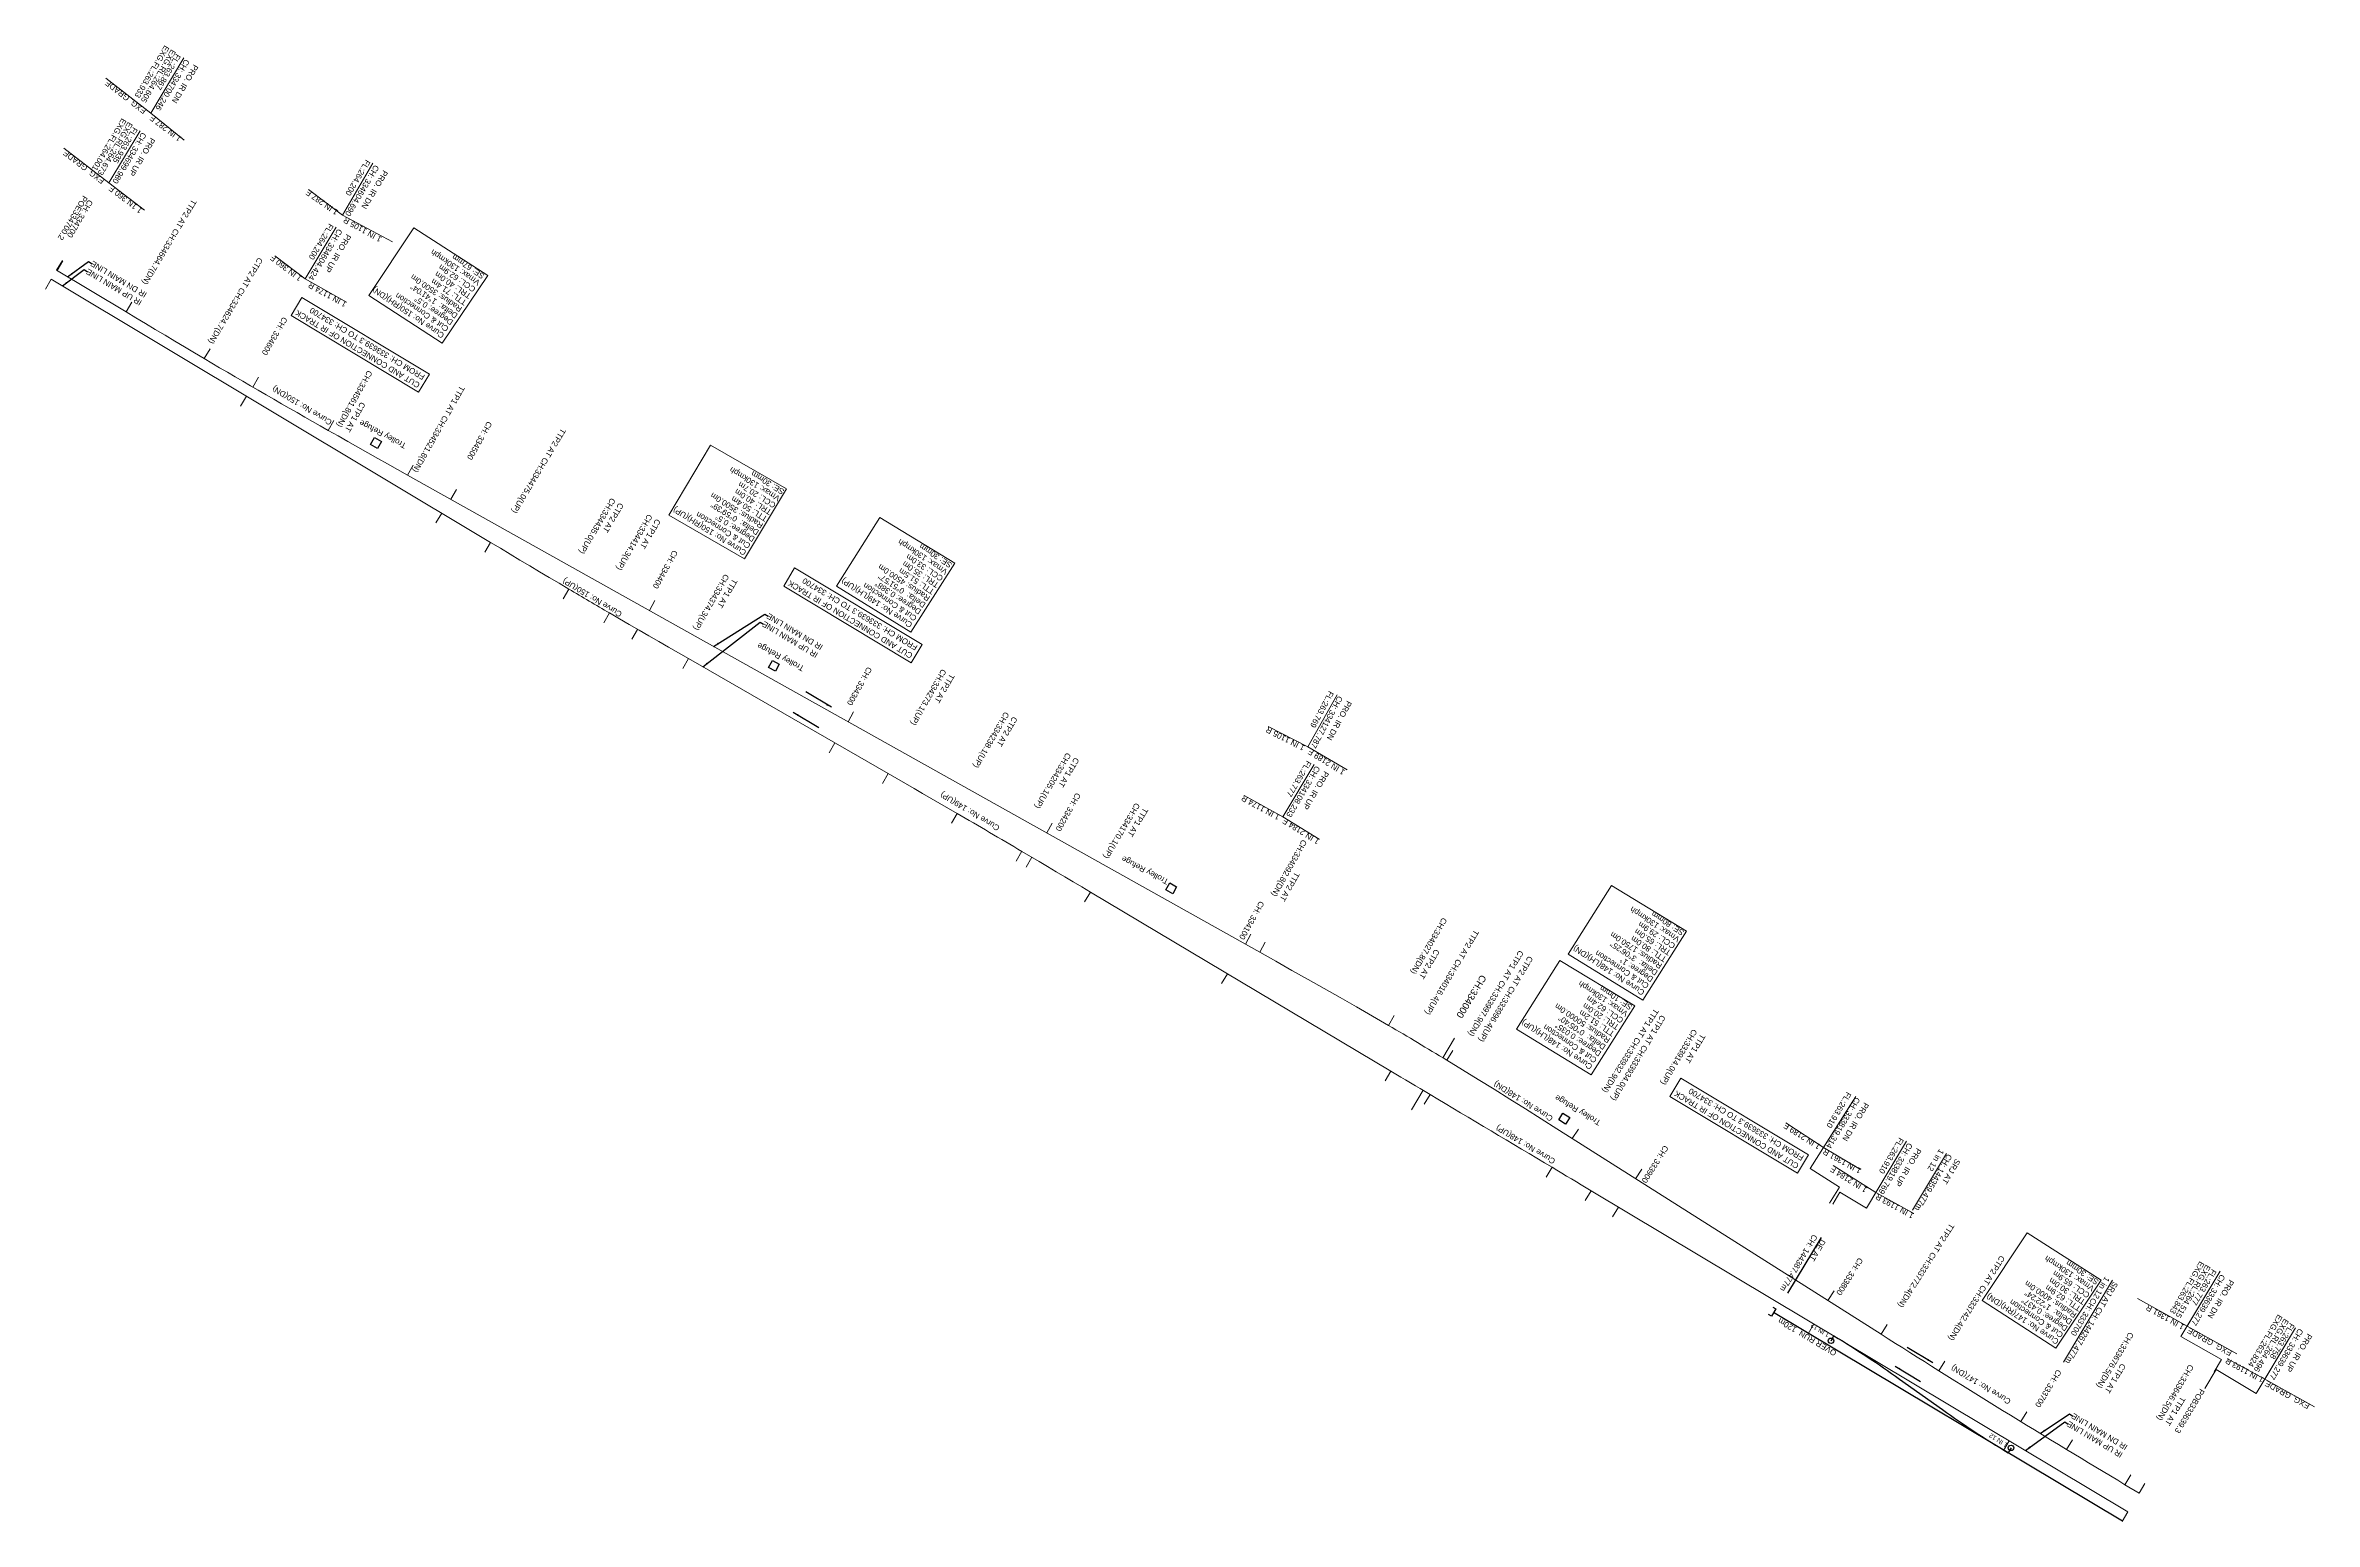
# Model space of a CAD drawing. Header units: metres. Extents: x 615807 to 616803, y 3398249 to 3398897.
import ezdxf
from ezdxf.enums import TextEntityAlignment as Align

# ---------------------------------------------------------------- set-up
doc = ezdxf.new("R2010")
doc.units = ezdxf.units.M
doc.header["$MEASUREMENT"] = 0
for name, color, linetype in [('Cut & Conn', 190, 'Continuous'), ('Cut & Conn curves dn', 190, 'Continuous'), ('Cut & Conn curves up', 190, 'Continuous'), ('cut conn grades dn', 190, 'Continuous'), ('cut conn grades up', 190, 'Continuous'), ('IR PROPOSALS', 190, 'Continuous'), ('Trolley Refuse', 10, 'Continuous')]:
    doc.layers.add(name, color=color, linetype=linetype)
doc.layers.add("NEW KHANNA CROSSING STN. SRJ's", color=10, linetype='Continuous', lineweight=0)
doc.styles.get("Standard").update_dxf_attribs({"font": 'arial.ttf'})
doc.styles.add('Style-Arial', font='arial.ttf')
doc.dimstyles.new('ISO-25', dxfattribs={"dimtxt": 2.5, "dimasz": 2.5, "dimexe": 1.25, "dimexo": 0.625, "dimtad": 1, "dimtxsty": 'Standard', "dimcen": 2.5, "dimadec": 0, "dimazin": 0, "dimtfac": 1, "dimtmove": 0, "dimatfit": 3, "dimfxl": 1, "dimarcsym": 0})

msp = doc.modelspace()

# ---------------------------------------------------------------- linework, layer by layer
at = {"layer": 'Cut & Conn', "linetype": 'Continuous', "lineweight": 0}
msp.add_line((616591.03, 3398328.52), (616592.32, 3398330.66), dxfattribs=at)
at = {"layer": 'Cut & Conn', "linetype": 'Continuous', "lineweight": 0, "flags": 128}
for points in [[(615809.26, 3398794.66), (615806.69, 3398790.37)], [(615811.6, 3398798.58), (615814.17, 3398802.87)], [(615814.38, 3398802.74), (615811.81, 3398798.45)], [(615842.1, 3398780.31), (615844.67, 3398784.59)], [(615876.46, 3398759.81), (615879, 3398764.12)], [(615900.27, 3398751.64), (615897.75, 3398747.32)], [(615892.46, 3398739), (615895.03, 3398743.29)], [(615930.87, 3398728.29), (615933.34, 3398732.64)], [(615965.74, 3398708.68), (615968.18, 3398713.05)], [(615987.2, 3398702.4), (615984.76, 3398698.03)], [(615978.25, 3398687.63), (615980.82, 3398691.92)], [(616002.27, 3398679.08), (615999.7, 3398674.79)], [(616036.62, 3398658.59), (616034.08, 3398654.29)], [(616054.49, 3398648.1), (616051.97, 3398643.78)], [(616074.46, 3398653.55), (616072.02, 3398649.19)], [(616064.34, 3398636.6), (616066.84, 3398640.92)], [(616089.12, 3398628.08), (616086.63, 3398623.74)], [(616161.72, 3398604.7), (616159.28, 3398600.34)], [(616151.01, 3398586.69), (616153.5, 3398591.03)], [(616176.85, 3398577.59), (616174.36, 3398573.25)], [(616207.16, 3398560.09), (616204.65, 3398555.77)], [(616248.97, 3398555.85), (616246.53, 3398551.49)], [(616233.04, 3398539.14), (616235.59, 3398543.45)], [(616237.45, 3398536.53), (616240, 3398540.84)], [(616265.73, 3398525.54), (616263.17, 3398521.24)], [(616336.23, 3398507), (616333.79, 3398502.64)], [(616340.08, 3398499.11), (616342.53, 3398503.48)], [(616323.36, 3398485.38), (616325.92, 3398489.68)], [(616396.6, 3398467.01), (616399.12, 3398471.33)], [(616425.66, 3398461.35), (616420.48, 3398452.8)], [(616422.26, 3398451.72), (616424.86, 3398455.99)], [(616397.72, 3398446.9), (616395.16, 3398442.6)], [(616406.71, 3398429.9), (616411.82, 3398438.49)], [(616414.9, 3398436.66), (616412.34, 3398432.36)], [(616477.39, 3398417.28), (616480.06, 3398421.5)], [(616468.47, 3398404.68), (616465.91, 3398400.39)], [(616507.87, 3398403.89), (616505.19, 3398399.67)], [(616485.64, 3398394.41), (616483.07, 3398390.12)], [(616495.11, 3398382.92), (616497.68, 3398387.21)], [(616592.35, 3398350.39), (616589.68, 3398346.16)], [(616580.93, 3398331.59), (616583.5, 3398335.89)], [(616613.02, 3398331.38), (616615.69, 3398335.6)], [(616638.38, 3398315.36), (616641.04, 3398319.59)], [(616676.99, 3398297.27), (616674.38, 3398293.01)], [(616666.76, 3398280.27), (616669.32, 3398284.56)], [(616694.45, 3398280.78), (616697.04, 3398285.06)], [(616720.15, 3398265.31), (616722.73, 3398269.6)], [(616726.34, 3398261.59), (616728.92, 3398265.88)], [(616721.44, 3398253.39), (616718.87, 3398249.1)]]:
    msp.add_lwpolyline(points, dxfattribs=at)
for points in [[(616721.44, 3398253.39), (616485.64, 3398394.41), (616483.49, 3398395.7), (616481.35, 3398396.98), (616479.2, 3398398.26), (616477.05, 3398399.55), (616474.91, 3398400.83), (616472.76, 3398402.11), (616470.62, 3398403.4), (616468.47, 3398404.68, 0.000312), (616414.9, 3398436.66), (616412.75, 3398437.94), (616410.6, 3398439.22), (616408.46, 3398440.5), (616406.31, 3398441.78), (616404.16, 3398443.06), (616402.01, 3398444.34), (616399.87, 3398445.62), (616397.72, 3398446.9), (616265.73, 3398525.54), (616261.97, 3398527.78), (616258.21, 3398530.02), (616254.45, 3398532.25), (616250.69, 3398534.49), (616246.93, 3398536.73), (616243.17, 3398538.96), (616239.4, 3398541.19), (616235.64, 3398543.41, 0.001833), (616207.16, 3398560.09), (616203.38, 3398562.28), (616199.59, 3398564.48), (616195.81, 3398566.67), (616192.02, 3398568.85), (616188.23, 3398571.04), (616184.44, 3398573.22), (616180.64, 3398575.4), (616176.85, 3398577.59), (616089.12, 3398628.08), (616084.79, 3398630.57), (616080.46, 3398633.07), (616076.12, 3398635.56), (616071.79, 3398638.06), (616067.46, 3398640.56), (616063.14, 3398643.07), (616058.81, 3398645.58), (616054.49, 3398648.1, -0.00148), (616036.62, 3398658.59), (616032.32, 3398661.14), (616028.02, 3398663.69), (616023.72, 3398666.25), (616019.43, 3398668.81), (616015.14, 3398671.37), (616010.85, 3398673.94), (616006.56, 3398676.51), (616002.27, 3398679.08), (615809.26, 3398794.66)], [(616726.34, 3398261.59), (616720.15, 3398265.31), (616716.94, 3398267.24), (616713.72, 3398269.17), (616710.51, 3398271.1), (616707.3, 3398273.03), (616704.08, 3398274.97), (616700.87, 3398276.9), (616697.66, 3398278.84), (616694.45, 3398280.78, -0.004117), (616638.38, 3398315.36), (616635.21, 3398317.35), (616632.04, 3398319.35), (616628.86, 3398321.35), (616625.69, 3398323.36), (616622.52, 3398325.36), (616619.36, 3398327.37), (616616.19, 3398329.37), (616613.02, 3398331.38), (616477.39, 3398417.28), (616470.52, 3398421.63), (616463.66, 3398425.97), (616456.79, 3398430.3), (616449.91, 3398434.63), (616443.02, 3398438.93), (616436.11, 3398443.22), (616429.2, 3398447.48), (616422.26, 3398451.72, 0.004268), (616396.6, 3398467.01), (616389.58, 3398471.1), (616382.54, 3398475.15), (616375.48, 3398479.18), (616368.42, 3398483.19), (616361.34, 3398487.19), (616354.26, 3398491.17), (616347.17, 3398495.15), (616340.08, 3398499.11), (615965.74, 3398708.68), (615961.38, 3398711.13), (615957.01, 3398713.57), (615952.65, 3398716.01), (615948.29, 3398718.46), (615943.93, 3398720.91), (615939.58, 3398723.37), (615935.22, 3398725.83), (615930.87, 3398728.29, -0.004492), (615876.46, 3398759.81), (615872.15, 3398762.36), (615867.86, 3398764.92), (615863.56, 3398767.47), (615859.27, 3398770.04), (615854.97, 3398772.6), (615850.68, 3398775.17), (615846.39, 3398777.74), (615842.1, 3398780.31), (615811.6, 3398798.58)]]:
    msp.add_lwpolyline(points, format="xyb", dxfattribs=at)
at = {"layer": 'Cut & Conn curves up', "lineweight": 0}
for points in [[(616001, 3398796.33), (615980.96, 3398766.54), (615948.76, 3398787.55), (615968.6, 3398817.23)], [(616132.27, 3398702.63), (616113.83, 3398671.83), (616080.56, 3398691.11), (616098.82, 3398721.79)], [(616206.12, 3398670.02), (616186.86, 3398639.73), (616154.12, 3398659.89), (616173.19, 3398690.07)], [(616527.51, 3398508.45), (616508.3, 3398478.12), (616475.53, 3398498.22), (616494.54, 3398528.44)], [(616504.86, 3398475.66), (616485.72, 3398445.28), (616452.9, 3398465.3), (616471.84, 3398495.57)], [(616709.69, 3398355.14), (616689.72, 3398325.3), (616657.47, 3398346.24), (616677.25, 3398375.96)]]:
    msp.add_lwpolyline(points, close=True, dxfattribs=at)
at = {"layer": 'cut conn grades dn', "linetype": 'Continuous', "lineweight": 0}
for p, q in [((615867.48, 3398891.88), (615852.97, 3398867.66)), ((615950.46, 3398845.62), (615937.18, 3398822.86)), ((616374.1, 3398612.17), (616361.29, 3398589.28)), ((616601.91, 3398435.71), (616587.75, 3398413.36)), ((616760.66, 3398356.92), (616747.42, 3398334.87))]:
    msp.add_line(p, q, dxfattribs=at)
at = {"layer": 'cut conn grades dn', "linetype": 'Continuous', "lineweight": 0, "flags": 128}
for points in [[(615867.7, 3398855.69), (615852.97, 3398867.66)], [(615959.22, 3398811.06), (615937.18, 3398822.86), (615922.3, 3398834.14)], [(616378.47, 3398579.24), (616361.29, 3398589.28), (616343.84, 3398598.21)], [(616747.42, 3398334.87), (616725.61, 3398347.08)]]:
    msp.add_lwpolyline(points, dxfattribs=at)
at = {"layer": 'cut conn grades dn', "linetype": 'Continuous', "lineweight": 0}
msp.add_lwpolyline([(616604.05, 3398403.71), (616587.75, 3398413.36), (616571.25, 3398424.25)], dxfattribs=at)
at = {"layer": 'cut conn grades up', "linetype": 'Continuous', "lineweight": 0}
for p, q in [((615848.27, 3398859.81), (615834.57, 3398836.94)), ((615934.34, 3398817.54), (615920.76, 3398794.87)), ((616363.94, 3398581.63), (616350.22, 3398558.62)), ((616624.14, 3398416.12), (616610.73, 3398393.69)), ((616795.04, 3398334.13), (616781.57, 3398311.59))]:
    msp.add_line(p, q, dxfattribs=at)
at = {"layer": 'cut conn grades up', "color": 7, "linetype": 'Continuous', "lineweight": 0, "flags": 128}
for points in [[(615852.97, 3398867.66), (615833.18, 3398882.94)], [(615834.57, 3398836.94), (615814.78, 3398852.22)], [(616769.3, 3398322.78), (616747.42, 3398334.87)], [(616803.45, 3398299.51), (616781.57, 3398311.59)]]:
    msp.add_lwpolyline(points, dxfattribs=at)
at = {"layer": 'cut conn grades up', "linetype": 'Continuous', "lineweight": 0, "flags": 128}
for points in [[(615850.22, 3398824.97), (615834.57, 3398836.94)], [(615938.94, 3398784.65), (615920.76, 3398794.87), (615907.53, 3398805)], [(616627.38, 3398384.39), (616610.73, 3398393.69), (616591.96, 3398405.41)], [(616781.57, 3398311.59), (616765.2, 3398320.63)]]:
    msp.add_lwpolyline(points, dxfattribs=at)
at = {"layer": 'cut conn grades up', "linetype": 'Continuous', "lineweight": 0}
for points in [[(616366.14, 3398548.73), (616350.22, 3398558.62), (616333.23, 3398567.96)], [(616590.32, 3398388.93), (616594.76, 3398395.95), (616581.89, 3398404.1), (616600.66, 3398433.74)], [(616591.77, 3398388.55), (616594.9, 3398393.78), (616606.6, 3398386.78), (616620.64, 3398410.25)], [(616744.69, 3398330.33), (616761.94, 3398359.05)], [(616759.31, 3398314.94), (616762.48, 3398320.22), (616744.69, 3398330.33)], [(616755.2, 3398307.59), (616760.14, 3398315.9), (616777.81, 3398305.32), (616795.04, 3398334.13)]]:
    msp.add_lwpolyline(points, dxfattribs=at)
at = {"layer": 'IR PROPOSALS', "lineweight": 0}
for points in [[(615975.41, 3398752.98), (615970.62, 3398745.01), (615914.58, 3398778.68), (615919.37, 3398786.65)], [(616191.83, 3398634.2), (616187.04, 3398626.23), (616131, 3398659.9), (616135.79, 3398667.87)], [(616581.1, 3398410.1), (616576.31, 3398402.13), (616520.27, 3398435.8), (616525.06, 3398443.77)]]:
    msp.add_lwpolyline(points, close=True, dxfattribs=at)
at = {"layer": 'IR PROPOSALS', "flags": 128}
for points in [[(616586.65, 3398373.92), (616571.91, 3398349.36)], [(616565.53, 3398343.33), (616566.82, 3398342.56), (616564.83, 3398339.26), (616563.55, 3398340.03)], [(616719.01, 3398249.34), (616565.82, 3398340.91)], [(616591.03, 3398328.52), (616592.32, 3398330.66)], [(616670.11, 3398281.47), (616668.82, 3398279.33)]]:
    msp.add_lwpolyline(points, dxfattribs=at)
msp.add_lwpolyline([(616592.32, 3398330.66, -0.019546), (616621.15, 3398311.72), (616639.99, 3398298.27, 0.019546), (616668.82, 3398279.33)], format="xyb", dxfattribs=at)
at = {"layer": 'IR PROPOSALS'}
for centre in [(616591.03, 3398328.52), (616670.11, 3398281.47)]:
    msp.add_circle(centre, 1.2, dxfattribs=at)
at = {"layer": "NEW KHANNA CROSSING STN. SRJ's", "color": 190, "linetype": 'Continuous', "lineweight": 13, "flags": 128}
for points in [[(616641.69, 3398410.78), (616626.89, 3398385.88)], [(616714.71, 3398355.09), (616693.12, 3398319.13)]]:
    msp.add_lwpolyline(points, dxfattribs=at)
at = {"layer": 'Trolley Refuse', "color": 190}
for points in [[(615951.26, 3398725.12), (615954.31, 3398723.4), (615952.59, 3398720.35), (615949.54, 3398722.06)], [(616126, 3398627.27), (616129.06, 3398625.56), (616127.35, 3398622.51), (616124.29, 3398624.22)], [(616300.53, 3398529.57), (616303.59, 3398527.86), (616301.88, 3398524.8), (616298.82, 3398526.51)], [(616473.29, 3398428.46), (616476.25, 3398426.59), (616474.37, 3398423.63), (616471.42, 3398425.5)]]:
    msp.add_lwpolyline(points, close=True, dxfattribs=at)

# ---------------------------------------------------------------- texts
at = {"layer": 'Cut & Conn', "linetype": 'Continuous', "lineweight": 0}
for s, p in [('IR UP MAIN LINE', (615825.54, 3398799.4, -267.6)), (' IR DN MAIN LINE', (615827.52, 3398802.91)), (' IR DN MAIN LINE', (616124.48, 3398648.16, 267.6)), ('IR UP MAIN LINE', (616122.5, 3398644.65)), ('IR DN MAIN LINE', (616697.59, 3398296.89)), ('IR UP MAIN LINE', (616695.61, 3398293.38, -267.6))]:
    msp.add_text(s, height=2.5, rotation=149.06823, dxfattribs=at).set_placement(p, align=Align.RIGHT)
at = {"layer": 'Cut & Conn', "linetype": 'Continuous', "lineweight": 0, "line_spacing_factor": 0.6, "style": 'Style-Arial'}
for s, insert, char_height, attachment_point, rotation in [('POE334700.2', (615813.04, 3398812.19), 2.5, 6, 239.07421), ('CH: 334700', (615817.08, 3398813.23), 2.5, 6, 239.07421), ('TTP2 AT CH:334664.7(DN)', (615849.81, 3398792.76), 2.5, 6, 239.07421), ('CTP2 AT CH:334624.7(DN)', (615878.92, 3398766.76), 2.5, 6, 239.40163), ('CH: 334600', (615902.69, 3398761.63), 2.5, 6, 239.8058), ('TTP1 AT CH:334521.8(DN)', (615968.64, 3398710.26), 2.5, 6, 240.75856), ('CH: 334500', (615992.83, 3398715.64), 2.5, 6, 240.75856), ('CH: 334400', (616074.42, 3398659.08), 2.5, 6, 240.75856), ('CH: 334300', (616159.72, 3398607.81), 2.5, 6, 240.75856), ('CH: 334200', (616251.39, 3398552.53), 2.5, 6, 240.75856), ('CH: 334100', (616332.01, 3398504.98), 2.5, 6, 240.75856), ('CTP1 AT CH:333997.9(DN)', (616432.29, 3398462.74), 2.5, 6, 238.71603), ('CH:334000', (616427.57, 3398470.61), 3, 6, 238.78435), ('TTP1 AT CH:333932.9(DN)', (616491.18, 3398437.93), 2.5, 6, 237.65157), ('CH: 333900', (616508.76, 3398398.16), 2.5, 6, 237.65157), ('TTP2 AT CH:333772.4(DN)', (616621.04, 3398343.63), 2.5, 6, 237.65157), ('CTP2 AT CH:333742.4(DN)', (616643.17, 3398329.09), 2.5, 6, 237.86644), ('CH: 333800', (616594.23, 3398348.84), 2.5, 6, 237.65157), ('CH: 333700', (616706.83, 3398346.98), 2.5, 4, 239.11811), ('CH: 333700', (616681.6, 3398299.59), 2.5, 6, 238.47332), ('POB333639.3', (616742.91, 3398288.23), 2.5, 6, 239.02486)]:
    msp.add_mtext(s, dxfattribs=dict(at, insert=insert, char_height=char_height, attachment_point=attachment_point, rotation=rotation))
at = {"layer": 'Cut & Conn', "linetype": 'Continuous', "lineweight": 0, "char_height": 2.5, "line_spacing_factor": 0.6, "style": 'Style-Arial'}
for s, insert, width, attachment_point, rotation in [('\\pxsm1;CTP1 AT CH:334561.8(DN)', (615937.07, 3398729.11), 27.8507, 6, 240.43114), ('TTP2 AT CH:334475.0(UP)', (616034.03, 3398729.02), 45.8248, 4, 239.08421), ('\\pxsm1;CTP2 AT \\PCH:334435.0(UP)', (616057.64, 3398697.35), 49.0219, 4, 239.41163), ('\\pxsm1;CTP1 AT \\PCH:334414.3(UP)', (616073.88, 3398690.25), 53.5511, 4, 239.75088), ('\\pxsm1;TTP1 AT \\PCH:334374.3(UP)', (616107.59, 3398663.97), 76.6667, 4, 240.07829), ('\\pxsm1;TTP2 AT \\PCH:334273.1(UP)', (616202.98, 3398622.25), 89.6478, 4, 240.07829), ('\\pxsm1;CTP2 AT \\PCH:334238.1(UP)', (616230.6, 3398603.46), 83.8386, 4, 239.85547), ('\\pxsm1;CTP1 AT \\PCH:334205.1(UP)', (616257.76, 3398585.5), 89.5833, 4, 239.43535), ('\\pxsm1;TTP1 AT \\PCH:334170.1(UP)', (616288.03, 3398563.46), 106.9956, 4, 239.21252), ('\\pxsm1;TTP2 AT CH:334092.8(DN)', (616347.7, 3398523), 22.1402, 6, 240.75856), ('\\pxsm1;CTP2 AT CH:334027.8(DN)', (616408.81, 3398488.95), 22.5927, 6, 239.6941), ('TTP2 AT CH:334016.4(UP)', (616435.13, 3398508.79), 46.8905, 4, 239.21252), ('CTP2 AT CH:333996.4(UP)', (616458.87, 3398497.25), 64.208, 4, 239.20107), ('\\pxsm1;CTP1 AT CH:333934.0(UP)', (616517.07, 3398471.35), 59.2695, 4, 239.12957), ('\\pxsm1;TTP1 AT \\PCH:333914.0(UP)', (616532.81, 3398464.1), 63.586, 4, 239.11811), ('\\pxsm1;CTP1 AT CH:333676.5(DN)', (616710.06, 3398307.12), 25.9862, 6, 238.81), ('\\pxsm1;TTP1 AT CH:333646.5(DN)', (616736.49, 3398292.87), 22.4518, 6, 239.02486)]:
    msp.add_mtext(s, dxfattribs=dict(at, insert=insert, width=width, attachment_point=attachment_point, rotation=rotation))
at = {"layer": 'Cut & Conn curves dn', "lineweight": 0, "style": 'Style-Arial'}
for s, rotation, p in [('Curve No: 150(DN)', 148.75616, (615932.84, 3398732.52)), ('Curve No: 150(UP)', 148.75616, (616060.24, 3398648.23)), ('Curve No: 149(UP)', 148.75616, (616226.12, 3398554.37)), ('Curve No: 148(DN)', 147.82521, (616469.18, 3398426.81)), ('Curve No: 148(UP)', 148.75616, (616470.2, 3398408.05)), ('Curve No: 147(DN)', 148.75616, (616670.3, 3398302.56))]:
    msp.add_text(s, height=2.5, rotation=rotation, dxfattribs=at).set_placement(p)
at = {"layer": 'Cut & Conn curves dn', "lineweight": 0, "char_height": 2.5, "attachment_point": 7, "line_spacing_factor": 0.84, "style": 'Style-Arial'}
for s, insert, rotation in [('Curve No: 150(RH)(UP)\\PCut & Connection\\PDegree: 0.5%%D\\PDelta:  0%%D59\'39"\\PRadius: 3500.0m\\PTTL: 50.4m\\PTRL: 40.0m\\PCCL: 20.7m\\PVmax: 130kmph\\PSE: 30mm', (616131.51, 3398702.1), 148.11967), ('Curve No: 149(LH)(UP)\\PCut & Connection\\PDegree: 0.388%%D\\PDelta:  0%%D51\'57"\\PRadius: 4500.0m\\PTTL: 51.5m\\PTRL: 35.0m\\PCCL: 33.0m\\PVmax: 130kmph\\PSE: 30mm', (616205.21, 3398669.81), 146.47157), ('Curve No: 148(LH)(UP)\\PCut & Connection\\PDegree: 0.035%%D\\PDelta:  0%%D05\'40"\\PRadius: 50000.0m\\PTTL: 51.2m\\PTRL: 20.0m\\PCCL: 62.4m\\PVmax: 130kmph\\PSE: 10mm', (616504.04, 3398475.68), 146.20389)]:
    msp.add_mtext(s, dxfattribs=dict(at, insert=insert, rotation=rotation))
at = {"layer": 'Cut & Conn curves up', "lineweight": 0, "char_height": 2.5, "attachment_point": 7, "line_spacing_factor": 0.84, "style": 'Style-Arial'}
for s, insert, rotation in [('Curve No: 150(RH)(DN)\\PCut & Connection\\PDegree: 0.5%%D\\PDelta:  1%%D41\'04"\\PRadius: 3500.0m\\PTTL: 71.4m\\PTRL: 40.0m\\PCCL: 62.9m\\PVmax: 130kmph\\PSE: 67mm', (615999.86, 3398796.7), 145.83557), ('Curve No: 148(LH)(DN)\\PCut & Connection\\PDegree: 1%%D\\PDelta:  3%%D06\'25"\\PRadius: 1750.0m\\PTTL: 80.0m\\PTRL: 65.0m\\PCCL: 29.9m\\PVmax: 130kmph\\PSE: 80mm', (616526.78, 3398508.41), 146.5688), ('Curve No: 147(RH)(DN)\\PCut & Connection\\PDegree: 0.437%%D\\PDelta:  1%%D22\'24"\\PRadius: 4000.0m\\PTTL: 62.9m\\PTRL: 30.0m\\PCCL: 65.9m\\PVmax: 130kmph\\PSE: 30mm', (616708.86, 3398355.03), 146.33307)]:
    msp.add_mtext(s, dxfattribs=dict(at, insert=insert, rotation=rotation))
at = {"layer": 'cut conn grades dn', "color": 7, "style": 'Style-Arial'}
for s, p in [('EXG.FL:263.843', (616753.03, 3398363.66)), ('EXG.RL:264.515', (616755.78, 3398362.17))]:
    msp.add_text(s, height=2.5, rotation=239.11811, dxfattribs=at).set_placement(p)
at = {"layer": 'cut conn grades dn', "linetype": 'Continuous', "lineweight": 0, "char_height": 2.5, "style": 'Style-Arial'}
for s, insert, attachment_point, rotation, line_spacing_factor in [('PRO. IR DN \\PCH: 334700.246\\PFL:263.867', (615869.07, 3398890.93), 4, 239.02486, 1.08), ('PRO. IR DN \\PCH: 334604.690\\PFL:264.200', (615952.36, 3398844.48), 4, 239.02486, 1.08), ('PRO. IR DN \\PCH: 334127.787\\PFL:263.769', (616375.58, 3398611.36), 4, 241.59435, 1.08), ('PRO. IR DN \\PCH: 333819.314\\PFL:263.910', (616602.88, 3398435.1), 4, 239.02486, 1.08), ('PRO. IR DN \\PCH: 333639.277\\PFL:263.777', (616763.26, 3398357.29), 4, 239.02486, 1.08), ('1 IN 1361 R', (616746.54, 3398335.36), 7, 150.7507, 0.84)]:
    msp.add_mtext(s, dxfattribs=dict(at, insert=insert, attachment_point=attachment_point, rotation=rotation, line_spacing_factor=line_spacing_factor))
at = {"layer": 'cut conn grades up', "color": 7, "style": 'Style-Arial'}
for s, p in [('EXG.FL:263.933', (615859.11, 3398897.6)), ('EXG.RL:264.605', (615862.01, 3398895.81)), ('EXG.FL:264.001', (615840.29, 3398865.58)), ('EXG.RL:264.673', (615843.06, 3398863.95)), ('EXG.FL:263.824', (616787.37, 3398340.28)), ('EXG.RL:264.496', (616790.14, 3398338.44))]:
    msp.add_text(s, height=2.5, rotation=239.11811, dxfattribs=at).set_placement(p)
at = {"layer": 'cut conn grades up', "style": 'Style-Arial'}
for s, p in [('FL:263.758', (616792.68, 3398336.56)), ('CH: 333639.277', (616796.49, 3398334.16)), ('PRO. IR UP', (616800.4, 3398331.93))]:
    msp.add_text(s, height=2.5, rotation=239.11811, dxfattribs=at).set_placement(p)
at = {"layer": 'cut conn grades up', "color": 7, "linetype": 'Continuous', "lineweight": 0, "char_height": 2.5, "attachment_point": 7, "line_spacing_factor": 0.84, "style": 'Style-Arial'}
for insert, rotation in [((615851.32, 3398869.06), 142.34232), ((615832.93, 3398838.34), 142.34232), ((616767.46, 3398323.91), 151.08652), ((616801.61, 3398300.64), 151.08652)]:
    msp.add_mtext('EXG. GRADE', dxfattribs=dict(at, insert=insert, rotation=rotation))
at = {"layer": 'cut conn grades up', "linetype": 'Continuous', "lineweight": 0, "char_height": 2.5, "style": 'Style-Arial'}
for s, insert, attachment_point, rotation, line_spacing_factor in [('1 IN 287 F', (615853.81, 3398866.85), 9, 142.56241, 1.08), ('PRO. IR UP \\PCH: 334699.980\\PFL:263.935', (615850.14, 3398858.76), 4, 239.08421, 1.08), ('1 1N 360 F', (615835.86, 3398835.91), 9, 142.56241, 0.84), ('1 IN 287 F', (615922.3, 3398834.14), 9, 144.66956, 1.08), ('PRO. IR UP \\PCH: 334604.424\\PFL:264.200', (615936.2, 3398816.42), 4, 239.08421, 1.08), ('1 IN 1105 R', (615938.39, 3398822.06), 9, 151.08597, 1.08), ('1 IN 360 F', (615919.63, 3398795.59), 7, 142.56241, 0.84), ('1 IN 1174 R', (615923, 3398793.45), 9, 151.08597, 0.84), ('1 IN 1105 R', (616343.61, 3398598.21), 9, 152.81248, 1.08), ('1 IN 2189 F', (616362.33, 3398588.55), 9, 148.13712, 1.08), ('PRO. IR UP \\PCH: 334108.233\\PFL:263.777', (616365.7, 3398580.58), 4, 239.21252, 1.08), ('1 IN 1174 R', (616349.19, 3398559.19), 7, 151.21429, 0.84), ('1 IN 2184 F', (616351.15, 3398558.15), 9, 148.13712, 0.84), ('1 IN 2189 F', (616571.3, 3398424.32), 9, 147.41531, 1.08), ('PRO. IR UP \\PCH: 333819.769\\PFL:263.910', (616625.93, 3398415.05), 4, 239.11811, 1.08), ('1 IN 1361 R', (616588.33, 3398412.92), 9, 151.08652, 1.08), ('1 IN 2184 F', (616607.24, 3398395.55), 7, 148.04271, 0.84), ('1 IN 1193 R', (616611.44, 3398393.2), 9, 151.08652, 0.84), ('1 IN 1193 R', (616781.42, 3398312.11), 7, 151.08652, 0.84)]:
    msp.add_mtext(s, dxfattribs=dict(at, insert=insert, attachment_point=attachment_point, rotation=rotation, line_spacing_factor=line_spacing_factor))
at = {"layer": 'IR PROPOSALS', "lineweight": 30, "char_height": 2.5, "width": 70.8061, "attachment_point": 1, "rotation": 149}
for insert in [(615970.2, 3398746.72), (616186.61, 3398627.94), (616575.88, 3398403.85)]:
    msp.add_mtext('\\pxql;CUT AND CONNECTION OF IR TRACK FROM CH: 333639.3 TO CH: 334700', dxfattribs=dict(at, insert=insert))
at = {"layer": 'IR PROPOSALS', "char_height": 2.5, "attachment_point": 4, "style": 'Style-Arial'}
for s, insert, width, rotation, line_spacing_factor in [('\\pxsm1;DE AT \\PCH: 144387.477m ', (616585.94, 3398373.74), 28.12, 239.02076, 0.648), ('\\pxi-3,l4,t4;OVER RUN  120m ', (616595.28, 3398321.48), 39.9541, 149.40589, 0.60036)]:
    msp.add_mtext(s, dxfattribs=dict(at, insert=insert, width=width, rotation=rotation, line_spacing_factor=line_spacing_factor))
at = {"layer": 'IR PROPOSALS', "char_height": 2, "attachment_point": 4, "rotation": 148, "line_spacing_factor": 0.60036, "style": 'Style-Arial'}
for insert in [(616590.01, 3398330.79), (616668.4, 3398282.38)]:
    msp.add_mtext('1 IN 12', dxfattribs=dict(at, insert=insert))
at = {"layer": "NEW KHANNA CROSSING STN. SRJ's", "color": 190, "linetype": 'Continuous', "lineweight": 13, "char_height": 2.5, "attachment_point": 4, "rotation": 239.02076, "line_spacing_factor": 0.648, "style": 'Style-Arial'}
for s, insert, width in [('\\pxsm1;SRJ AT \\PCH: 144359.477m \\P1 in 12', (616643.31, 3398410.14), 28.1457), ('\\pxsm1;SRJ AT CH: 144267.477m \\P1 in 12', (616714.35, 3398355.18), 43.982)]:
    msp.add_mtext(s, dxfattribs=dict(at, insert=insert, width=width))
at = {"layer": 'Trolley Refuse', "color": 190}
for rotation, p in [(152.30271, (615965.52, 3398722.4, 267.66)), (152.40691, (616140.27, 3398624.59, 267.66)), (152.40691, (616300.34, 3398530.94, 267.66)), (149.31691, (616490.19, 3398425.01, 267.66))]:
    msp.add_text('Trolley Refuge', height=2.5, rotation=rotation, dxfattribs=at).set_placement(p)

# ---------------------------------------------------------------- leaders
at = {"layer": 'Cut & Conn', "linetype": 'Continuous', "lineweight": 0}
for points in [[(615814.15, 3398791.73, -267.6), (615823.71, 3398798.88, -267.6), (615825.19, 3398797.99, -267.6)], [(615816.44, 3398795.68), (615825.69, 3398802.39), (615827.18, 3398801.5)], [(616100.23, 3398633.39, 267.6), (616122.66, 3398647.63, 267.6), (616124.14, 3398646.74, 267.6)], [(616095.43, 3398624.45), (616120.67, 3398644.12), (616122.15, 3398643.23)], [(616682.93, 3398287.78), (616695.77, 3398296.36), (616697.25, 3398295.47)], [(616676.43, 3398280.31, -267.6), (616693.78, 3398292.85, -267.6), (616695.26, 3398291.96, -267.6)]]:
    msp.add_leader(points, dimstyle='ISO-25', override={"dimtxt": 3, "dimasz": 2.5, "dimgap": 0.625, "dimtad": 0, "dimdec": 3, "dimzin": 2, "dimtdec": 3}, dxfattribs=at)
at = {"layer": 'IR PROPOSALS'}
for points in [[(616151.93, 3398606.71), (616140.74, 3398613.43)], [(616135.22, 3398604.48), (616146.41, 3398597.76)], [(616619.14, 3398317.35), (616630.33, 3398310.63)], [(616635.73, 3398318.88), (616624.54, 3398325.61)]]:
    msp.add_leader(points, dimstyle='ISO-25', override={"dimtxt": 3, "dimasz": 2.5, "dimtad": 0, "dimdec": 3, "dimzin": 2, "dimtdec": 3}, dxfattribs=at)

doc.saveas('drawing.dxf')
